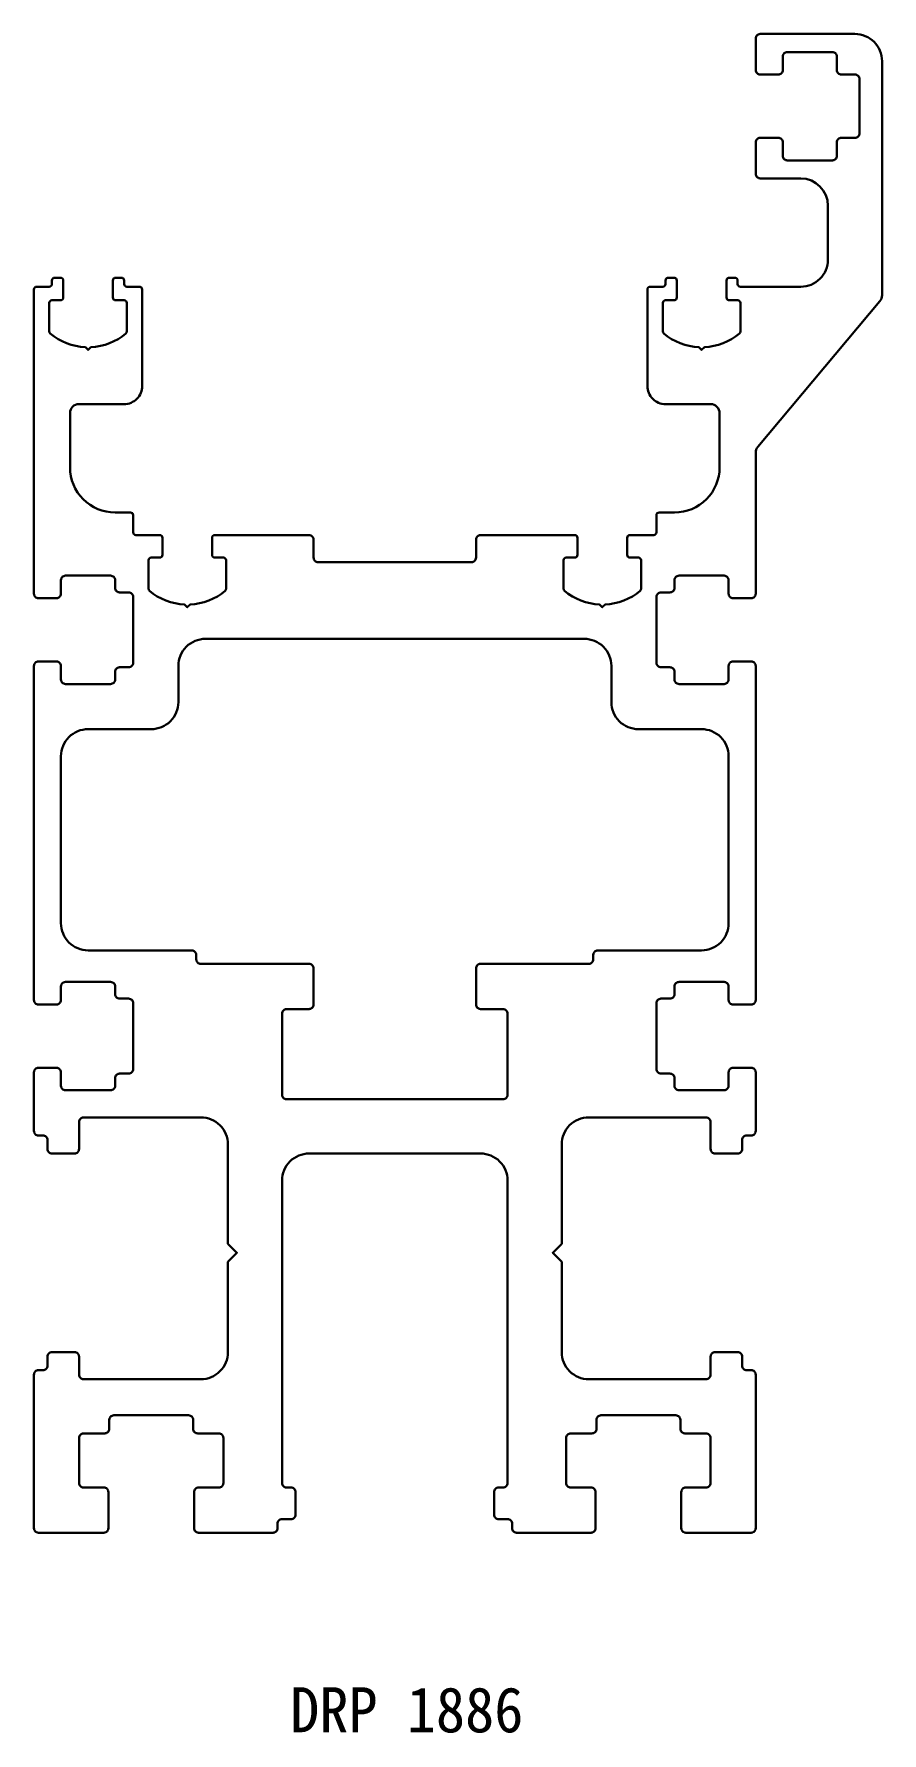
# Model space of a CAD drawing. Extents: x 2157 to 12417, y 247 to 1676.
# Drawn here: x 6805.2 to 6899.2, y 247.9 to 436.1 of the extents above; entities that cross this region are included whole.
import ezdxf

# ---------------------------------------------------------------- set-up
doc = ezdxf.new("R2010")
doc.units = 0
doc.header["$LTSCALE"] = 8
doc.layers.add('AM_0', color=7, linetype='CONTINUOUS', lineweight=30)
doc.styles.add('궁서체', font='')
doc.styles.get('궁서체').set_extended_font_data('GungsuhChe')

msp = doc.modelspace()

# ---------------------------------------------------------------- texts
at = {"layer": 'AM_0', "style": '궁서체'}
msp.add_text('DRP 1886', height=5, dxfattribs=at).set_placement((6833.63, 248.02))

# ---------------------------------------------------------------- linework, layer by layer
at = {"layer": 'AM_0'}
for points in [[(6864.73, 275.13, -0.414214), (6864.23, 275.63), (6864.23, 280.63, -0.414214), (6864.73, 281.13), (6867.08, 281.13, 0.414214), (6867.58, 281.63), (6867.58, 282.63, -0.414214), (6868.08, 283.13), (6876.38, 283.13, -0.414214), (6876.88, 282.63), (6876.88, 281.63, 0.414214), (6877.38, 281.13), (6879.73, 281.13, -0.414214), (6880.23, 280.63), (6880.23, 275.63, -0.414214), (6879.73, 275.13), (6877.48, 275.13, 0.414214), (6876.98, 274.63), (6876.98, 270.63, 0.414214), (6877.48, 270.13), (6884.73, 270.13, 0.414214), (6885.23, 270.63), (6885.23, 287.63, 0.414214), (6884.73, 288.13), (6884.23, 288.13, -0.414214), (6883.73, 288.63), (6883.73, 289.63, 0.414214), (6883.23, 290.13), (6880.73, 290.13, 0.414214), (6880.23, 289.63), (6880.23, 287.63, -0.414214), (6879.73, 287.13), (6866.73, 287.13, -0.414214), (6863.73, 290.13), (6863.73, 300.13), (6862.73, 301.13), (6863.73, 302.13), (6863.73, 313.13, -0.414214), (6866.73, 316.13), (6879.73, 316.13, -0.414214), (6880.23, 315.63), (6880.23, 312.63, 0.414214), (6880.73, 312.13), (6883.23, 312.13, 0.414214), (6883.73, 312.63), (6883.73, 313.63, -0.414214), (6884.23, 314.13), (6884.73, 314.13, 0.414214), (6885.23, 314.63), (6885.23, 321.13, 0.414214), (6884.73, 321.63), (6882.73, 321.63, 0.414214), (6882.23, 321.13), (6882.23, 319.63, -0.414214), (6881.73, 319.13), (6876.73, 319.13, -0.414214), (6876.23, 319.63), (6876.23, 320.48, 0.414214), (6875.73, 320.98), (6874.73, 320.98, -0.414214), (6874.23, 321.48), (6874.23, 328.78, -0.414214), (6874.73, 329.28), (6875.73, 329.28, 0.414214), (6876.23, 329.78), (6876.23, 330.63, -0.414214), (6876.73, 331.13), (6881.73, 331.13, -0.414214), (6882.23, 330.63), (6882.23, 329.13, 0.414214), (6882.73, 328.63), (6884.73, 328.63, 0.414214), (6885.23, 329.13), (6885.23, 366.13, 0.414214), (6884.73, 366.63), (6882.73, 366.63, 0.414214), (6882.23, 366.13), (6882.23, 364.63, -0.414214), (6881.73, 364.13), (6876.73, 364.13, -0.414214), (6876.23, 364.63), (6876.23, 365.48, 0.414214), (6875.73, 365.98), (6874.73, 365.98, -0.414214), (6874.23, 366.48), (6874.23, 373.78, -0.414214), (6874.73, 374.28), (6875.73, 374.28, 0.414214), (6876.23, 374.78), (6876.23, 375.63, -0.414214), (6876.73, 376.13), (6881.73, 376.13, -0.414214), (6882.23, 375.63), (6882.23, 374.13, 0.414214), (6882.73, 373.63), (6884.73, 373.63, 0.414214), (6885.23, 374.13), (6885.23, 389.76, -0.17618), (6885.47, 390.4), (6899, 406.54, 0.17618), (6899.23, 407.19), (6899.23, 433.13, 0.414214), (6896.23, 436.13), (6885.73, 436.13, 0.414214), (6885.23, 435.63), (6885.23, 432.13, 0.414214), (6885.73, 431.63), (6887.73, 431.63, 0.414214), (6888.23, 432.13), (6888.23, 433.63, -0.414214), (6888.73, 434.13), (6893.73, 434.13, -0.414214), (6894.23, 433.63), (6894.23, 432.13, 0.414214), (6894.73, 431.63), (6896.23, 431.63, -0.414214), (6896.73, 431.13), (6896.73, 425.13, -0.414214), (6896.23, 424.63), (6894.73, 424.63, 0.414214), (6894.23, 424.13), (6894.23, 422.63, -0.414214), (6893.73, 422.13), (6888.73, 422.13, -0.414214), (6888.23, 422.63), (6888.23, 424.13, 0.414214), (6887.73, 424.63), (6885.73, 424.63, 0.414214), (6885.23, 424.13), (6885.23, 420.63, 0.414214), (6885.73, 420.13), (6890.23, 420.13, -0.412589), (6893.23, 417.1), (6893.23, 411.13, -0.414214), (6890.23, 408.13), (6883.53, 408.13, -0.414214), (6883.23, 408.43), (6883.23, 408.83, 0.414214), (6882.93, 409.13), (6882.29, 409.13, 0.414392), (6881.99, 408.83), (6881.99, 406.93, 0.414214), (6882.29, 406.63), (6883.24, 406.63, -0.414214), (6883.54, 406.33), (6883.54, 403.19, -0.220553), (6883.43, 402.96, -0.165262), (6879.54, 401.43), (6879.24, 401.13), (6878.93, 401.43, -0.165262), (6875.04, 402.96, -0.220553), (6874.94, 403.19), (6874.94, 406.33, -0.414214), (6875.24, 406.63), (6876.19, 406.63, 0.414214), (6876.49, 406.93), (6876.49, 408.83, 0.414214), (6876.19, 409.13), (6875.53, 409.13, 0.414214), (6875.23, 408.83), (6875.23, 408.43, -0.414214), (6874.93, 408.13), (6873.53, 408.13, 0.414214), (6873.23, 407.83), (6873.23, 397.13, 0.414214), (6875.23, 395.13), (6880.23, 395.13, -0.414214), (6881.23, 394.13), (6881.23, 388.13, -0.414214), (6876.23, 383.13), (6874.53, 383.13, 0.414214), (6874.23, 382.83), (6874.23, 380.93, -0.414214), (6873.93, 380.63), (6871.28, 380.63, 0.414214), (6870.98, 380.33), (6870.98, 378.43, 0.414214), (6871.28, 378.13), (6872.23, 378.13, -0.414214), (6872.53, 377.83), (6872.53, 374.69, -0.220553), (6872.43, 374.46, -0.165262), (6868.54, 372.93), (6868.23, 372.63), (6867.93, 372.93, -0.165262), (6864.04, 374.46, -0.220553), (6863.93, 374.69), (6863.93, 377.83, -0.414214), (6864.23, 378.13), (6865.18, 378.13, 0.414214), (6865.48, 378.43), (6865.48, 380.33, 0.414214), (6865.18, 380.63), (6854.73, 380.63, 0.414214), (6854.23, 380.13), (6854.23, 378.13, -0.414214), (6853.73, 377.63), (6836.73, 377.63, -0.414214), (6836.23, 378.13), (6836.23, 380.13, 0.414214), (6835.73, 380.63), (6825.28, 380.63, 0.414214), (6824.98, 380.33), (6824.98, 378.43, 0.414214), (6825.28, 378.13), (6826.23, 378.13, -0.414214), (6826.53, 377.83), (6826.53, 374.69, -0.220553), (6826.43, 374.46, -0.165262), (6822.54, 372.93), (6822.23, 372.63), (6821.93, 372.93, -0.165262), (6818.04, 374.46, -0.220553), (6817.93, 374.69), (6817.93, 377.83, -0.414214), (6818.23, 378.13), (6819.18, 378.13, 0.414214), (6819.48, 378.43), (6819.48, 380.33, 0.414214), (6819.18, 380.63), (6816.53, 380.63, -0.414214), (6816.23, 380.93), (6816.23, 382.83, 0.414214), (6815.93, 383.13), (6814.23, 383.13, -0.414215), (6809.23, 388.13), (6809.23, 394.13, -0.414212), (6810.23, 395.13), (6815.23, 395.13, 0.414214), (6817.23, 397.13), (6817.23, 407.83, 0.414214), (6816.93, 408.13), (6815.53, 408.13, -0.414214), (6815.23, 408.43), (6815.23, 408.83, 0.414214), (6814.93, 409.13), (6814.28, 409.13, 0.414392), (6813.98, 408.83), (6813.98, 406.93, 0.414214), (6814.28, 406.63), (6815.23, 406.63, -0.414214), (6815.53, 406.33), (6815.53, 403.19, -0.220553), (6815.43, 402.96, -0.165262), (6811.54, 401.43), (6811.23, 401.13), (6810.93, 401.43, -0.165262), (6807.04, 402.96, -0.220553), (6806.93, 403.19), (6806.93, 406.33, -0.414214), (6807.23, 406.63), (6808.18, 406.63, 0.414214), (6808.48, 406.93), (6808.48, 408.83, 0.414035), (6808.18, 409.13), (6807.53, 409.13, 0.414214), (6807.23, 408.83), (6807.23, 408.43, -0.414214), (6806.93, 408.13), (6805.53, 408.13, 0.414212), (6805.23, 407.83), (6805.23, 374.13, 0.414215), (6805.73, 373.63), (6807.73, 373.63, 0.414214), (6808.23, 374.13), (6808.23, 375.63, -0.414214), (6808.73, 376.13), (6813.73, 376.13, -0.414214), (6814.23, 375.63), (6814.23, 374.78, 0.414214), (6814.73, 374.28), (6815.73, 374.28, -0.414214), (6816.23, 373.78), (6816.23, 366.48, -0.414214), (6815.73, 365.98), (6814.73, 365.98, 0.414214), (6814.23, 365.48), (6814.23, 364.63, -0.414214), (6813.73, 364.13), (6808.73, 364.13, -0.414214), (6808.23, 364.63), (6808.23, 366.13, 0.414214), (6807.73, 366.63), (6805.73, 366.63, 0.414214), (6805.23, 366.13), (6805.23, 329.13, 0.414214), (6805.73, 328.63), (6807.73, 328.63, 0.414214), (6808.23, 329.13), (6808.23, 330.63, -0.414214), (6808.73, 331.13), (6813.73, 331.13, -0.414214), (6814.23, 330.63), (6814.23, 329.78, 0.414214), (6814.73, 329.28), (6815.73, 329.28, -0.414214), (6816.23, 328.78), (6816.23, 321.48, -0.414214), (6815.73, 320.98), (6814.73, 320.98, 0.414214), (6814.23, 320.48), (6814.23, 319.63, -0.414214), (6813.73, 319.13), (6808.73, 319.13, -0.414214), (6808.23, 319.63), (6808.23, 321.13, 0.414214), (6807.73, 321.63), (6805.73, 321.63, 0.414214), (6805.23, 321.13), (6805.23, 314.63, 0.414214), (6805.73, 314.13), (6806.23, 314.13, -0.414214), (6806.73, 313.63), (6806.73, 312.63, 0.414214), (6807.23, 312.13), (6809.73, 312.13, 0.414214), (6810.23, 312.63), (6810.23, 315.63, -0.414214), (6810.73, 316.13), (6823.73, 316.13, -0.414214), (6826.73, 313.13), (6826.73, 302.13), (6827.73, 301.13), (6826.73, 300.13), (6826.73, 290.13, -0.414214), (6823.73, 287.13), (6810.73, 287.13, -0.414214), (6810.23, 287.63), (6810.23, 289.63, 0.414214), (6809.73, 290.13), (6807.23, 290.13, 0.414214), (6806.73, 289.63), (6806.73, 288.63, -0.414214), (6806.23, 288.13), (6805.73, 288.13, 0.414214), (6805.23, 287.63), (6805.23, 270.63, 0.414214), (6805.73, 270.13), (6812.98, 270.13, 0.414214), (6813.48, 270.63), (6813.48, 274.63, 0.414214), (6812.98, 275.13), (6810.73, 275.13, -0.414214), (6810.23, 275.63), (6810.23, 280.63, -0.414214), (6810.73, 281.13), (6813.08, 281.13, 0.414214), (6813.58, 281.63), (6813.58, 282.63, -0.414214), (6814.08, 283.13), (6822.38, 283.13, -0.414214), (6822.88, 282.63), (6822.88, 281.63, 0.414214), (6823.38, 281.13), (6825.73, 281.13, -0.414214), (6826.23, 280.63), (6826.23, 275.63, -0.414214), (6825.73, 275.13), (6823.48, 275.13, 0.414214), (6822.98, 274.63), (6822.98, 270.63, 0.414214), (6823.48, 270.13), (6831.73, 270.13, 0.414214), (6832.23, 270.63), (6832.23, 271.13, -0.414214), (6832.73, 271.63), (6833.73, 271.63, 0.414214), (6834.23, 272.13), (6834.23, 274.63, 0.414214), (6833.73, 275.13), (6833.23, 275.13, -0.414214), (6832.73, 275.63), (6832.73, 309.13, -0.414214), (6835.73, 312.13), (6854.73, 312.13, -0.414214), (6857.73, 309.13), (6857.73, 275.63, -0.414214), (6857.23, 275.13), (6856.73, 275.13, 0.414214), (6856.23, 274.63), (6856.23, 272.13, 0.414214), (6856.73, 271.63), (6857.73, 271.63, -0.414214), (6858.23, 271.13), (6858.23, 270.63, 0.414214), (6858.73, 270.13), (6866.98, 270.13, 0.414214), (6867.48, 270.63), (6867.48, 274.63, 0.414214), (6866.98, 275.13)], [(6882.23, 337.63), (6882.23, 356.13, 0.414214), (6879.23, 359.13), (6872.23, 359.13, -0.414214), (6869.23, 362.13), (6869.23, 366.13, 0.414214), (6866.23, 369.13), (6824.24, 369.13, 0.414214), (6821.24, 366.13), (6821.24, 362.13, -0.414214), (6818.24, 359.13), (6811.23, 359.13, 0.414214), (6808.23, 356.13), (6808.23, 337.63, 0.414214), (6811.23, 334.63), (6822.73, 334.63, -0.414214), (6823.23, 334.13), (6823.23, 333.63, 0.414214), (6823.73, 333.13), (6835.73, 333.13, -0.414214), (6836.23, 332.63), (6836.23, 328.63, -0.414214), (6835.73, 328.13), (6833.23, 328.13, 0.414214), (6832.73, 327.63), (6832.73, 318.63, 0.414214), (6833.23, 318.13), (6857.23, 318.13, 0.414214), (6857.73, 318.63), (6857.73, 327.63, 0.414214), (6857.23, 328.13), (6854.73, 328.13, -0.414214), (6854.23, 328.63), (6854.23, 332.63, -0.414214), (6854.73, 333.13), (6866.73, 333.13, 0.414214), (6867.23, 333.63), (6867.23, 334.13, -0.414214), (6867.73, 334.63), (6879.23, 334.63, 0.414214)]]:
    msp.add_lwpolyline(points, format="xyb", close=True, dxfattribs=at)

msp.set_redraw_order([(e.dxf.handle, doc.entitydb.next_handle()) for e in msp.query("TEXT MTEXT ATTDEF DIMENSION ARC_DIMENSION")])  # texts and dimensions are drawn at this point

doc.saveas('drawing.dxf')
